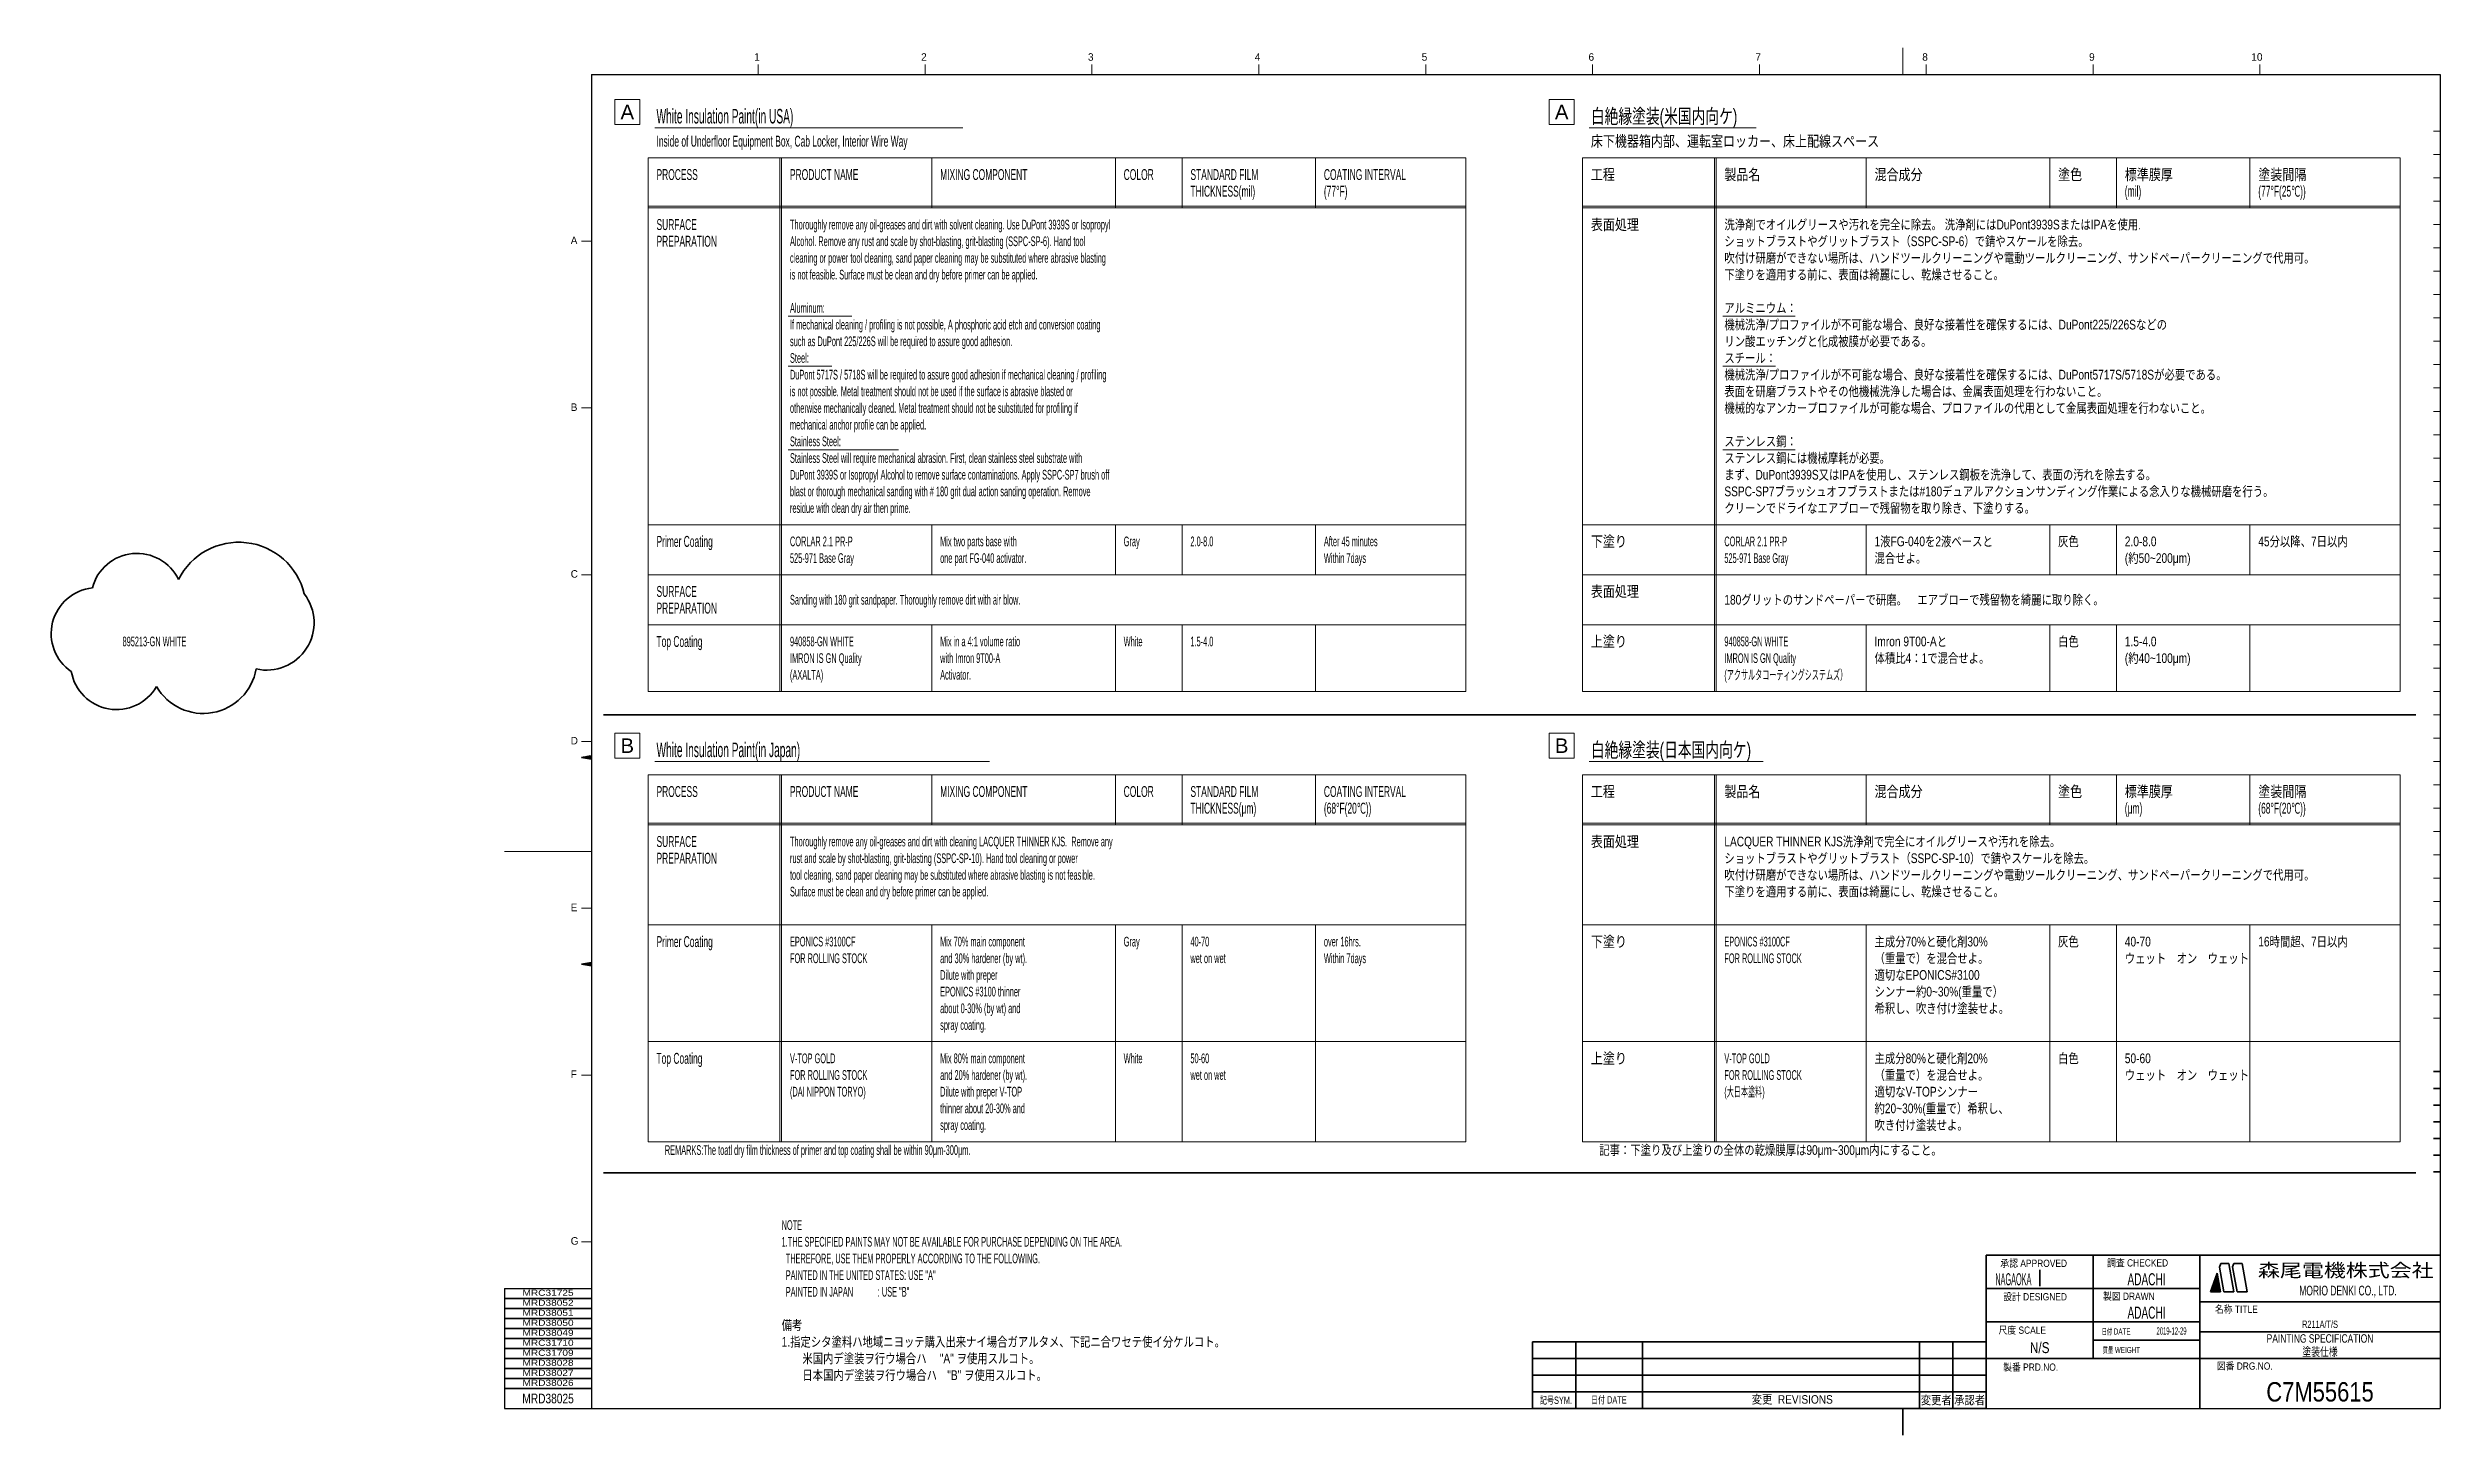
# Model space of a CAD drawing. Header units: millimetres. Extents: x -993 to 587, y 2 to 418.
# Drawn here: x -130 to 587, y 2 to 418 of the extents above; entities that cross this region are included whole.
import ezdxf
from ezdxf.enums import TextEntityAlignment as Align

# ---------------------------------------------------------------- set-up
doc = ezdxf.new("R2010")
doc.units = ezdxf.units.MM
for name, color, linetype in [('GR1_02', 7, 'Continuous'), ('GR1_04', 7, 'Continuous'), ('図面枠C7M', 7, 'Continuous'), ('表題、部品表_01', 7, 'Continuous')]:
    doc.layers.add(name, color=color, linetype=linetype)
doc.styles.add('HG丸ｺﾞｼｯｸM-PRO', font='')
doc.styles.get('HG丸ｺﾞｼｯｸM-PRO').set_extended_font_data('HG丸ｺﾞｼｯｸM-PRO')

msp = doc.modelspace()

# ---------------------------------------------------------------- texts
at = {"layer": 'GR1_02', "color": 3, "linetype": 'Continuous', "lineweight": 35, "style": 'HG丸ｺﾞｼｯｸM-PRO'}
for s, height, width, p in [('White Insulation Paint(in USA)', 4.3636, 0.522398, (52.5, 397.5)), ('白絶縁塗装(米国内向ケ)', 4.3636, 0.692187, (332.5, 397.5)), ('Inside of Underfloor Equipment Box, Cab Locker, Interior Wire Way', 3.2727, 0.578186, (52.5, 390)), ('床下機器箱内部、運転室ロッカー、床上配線スペース', 3.2727, 0.806275, (332.5, 390)), ('White Insulation Paint(in Japan)', 4.3636, 0.522439, (52.5, 207.5)), ('白絶縁塗装(日本国内向ケ)', 4.3636, 0.692192, (332.5, 207.5))]:
    msp.add_text(s, height=height, dxfattribs=dict(at, width=width)).set_placement(p, align=Align.MIDDLE_LEFT)
at = {"layer": 'GR1_04', "color": 3, "linetype": 'Continuous', "lineweight": 35, "style": 'HG丸ｺﾞｼｯｸM-PRO'}
for s, height, width, p in [('PROCESS', 3.273, 0.578051, (52.5, 380)), ('PRODUCT NAME', 3.2727, 0.577644, (92.5, 380)), ('MIXING COMPONENT', 3.2727, 0.578039, (137.5, 380)), ('COLOR', 3.273, 0.578996, (192.5, 380)), ('STANDARD FILM', 3.2727, 0.577994, (212.5, 380)), ('COATING INTERVAL', 3.2727, 0.577979, (252.5, 380)), ('工程', 3.273, 0.806275, (332.5, 380)), ('製品名', 3.273, 0.806275, (372.5, 380)), ('混合成分', 3.273, 0.806275, (417.5, 380)), ('塗色', 3.273, 0.806275, (472.5, 380)), ('標準膜厚', 3.273, 0.806275, (492.5, 380)), ('塗装間隔', 3.273, 0.806275, (532.5, 380)), ('THICKNESS(mil)', 3.2727, 0.577998, (212.5, 375)), ('(77°F)', 3.273, 0.577582, (252.5, 375)), ('(mil)', 3.273, 0.578214, (492.5, 375)), ('(77°F(25℃))', 3.2727, 0.577388, (532.5, 375)), ('SURFACE', 3.273, 0.578149, (52.5, 365)), ('Thoroughly remove any oil-greases and dirt with solvent cleaning. Use DuPont 3939S or Isopropyl', 2.9091, 0.522876, (92.5, 365)), ('表面処理', 3.273, 0.806275, (332.5, 365)), ('洗浄剤でオイルグリースや汚れを完全に除去。 洗浄剤にはDuPont3939SまたはIPAを使用.', 2.9091, 0.782281, (372.5, 365)), ('PREPARATION', 3.2727, 0.577565, (52.5, 360)), ('Alcohol. Remove any rust and scale by shot-blasting, grit-blasting (SSPC-SP-6). Hand tool', 2.9091, 0.522807, (92.5, 360)), ('ショットブラストやグリットブラスト（SSPC-SP-6）で錆やスケールを除去。 ', 2.9091, 0.781959, (372.5, 360)), ('cleaning or power tool cleaning, sand paper cleaning may be substituted where abrasive blasting', 2.9091, 0.523083, (92.5, 355)), ('is not feasible. Surface must be clean and dry before primer can be applied.', 2.9091, 0.523389, (92.5, 350)), ('下塗りを適用する前に、表面は綺麗にし、乾燥させること。', 2.9091, 0.781842, (372.5, 350)), ('吹付け研磨ができない場所は、ハンドツールクリーニングや電動ツールクリーニング、サンドペーパークリーニングで代用可。', 2.9091, 0.781842, (372.5, 355)), ('Aluminum:', 2.909, 0.521872, (92.5, 340)), ('アルミニウム：', 2.909, 0.781842, (372.5, 340)), ('such as DuPont 225/226S will be required to assure good adhesion.', 2.9091, 0.52278, (92.5, 330)), ('If mechanical cleaning / profiling is not possible, A phosphoric acid etch and conversion coating', 2.9091, 0.522926, (92.5, 335)), ('機械洗浄/プロファイルが不可能な場合、良好な接着性を確保するには、DuPont225/226Sなどの', 2.9091, 0.782244, (372.5, 335)), ('リン酸エッチングと化成被膜が必要である。', 2.9091, 0.781842, (372.5, 330)), ('Steel:', 2.909, 0.523422, (92.5, 325)), ('スチール：', 2.909, 0.781842, (372.5, 325)), ('is not possible. Metal treatment should not be used if the surface is abrasive blasted or', 2.9091, 0.523281, (92.5, 315)), ('DuPont 5717S / 5718S will be required to assure good adhesion if mechanical cleaning / profiling', 2.9091, 0.522636, (92.5, 320)), ('表面を研磨ブラストやその他機械洗浄した場合は、金属表面処理を行わないこと。', 2.9091, 0.781842, (372.5, 315)), ('機械洗浄/プロファイルが不可能な場合、良好な接着性を確保するには、DuPont5717S/5718Sが必要である。', 2.9091, 0.782274, (372.5, 320)), ('otherwise mechanically cleaned. Metal treatment should not be substituted for profiling if', 2.9091, 0.522869, (92.5, 310)), ('機械的なアンカープロファイルが可能な場合、プロファイルの代用として金属表面処理を行わないこと。', 2.9091, 0.781842, (372.5, 310)), ('Stainless Steel:', 2.9091, 0.523271, (92.5, 300)), ('mechanical anchor profile can be applied.', 2.9091, 0.523082, (92.5, 305)), ('ステンレス鋼：', 2.909, 0.781842, (372.5, 300)), ('Stainless Steel will require mechanical abrasion. First, clean stainless steel substrate with', 2.9091, 0.523392, (92.5, 295)), ('ステンレス鋼には機械摩耗が必要。', 2.9091, 0.781842, (372.5, 295)), ('DuPont 3939S or Isopropyl Alcohol to remove surface contaminations. Apply SSPC-SP7 brush off', 2.9091, 0.522721, (92.5, 290)), ('SSPC-SP7ブラッシュオフブラストまたは#180デュアルアクションサンディング作業による念入りな機械研磨を行う。', 2.9091, 0.782033, (372.5, 285)), ('まず、DuPont3939S又はIPAを使用し、ステンレス鋼板を洗浄して、表面の汚れを除去する。', 2.9091, 0.782219, (372.5, 290)), ('blast or thorough mechanical sanding with # 180 grit dual action sanding operation. Remove', 2.9091, 0.522729, (92.5, 285)), ('residue with clean dry air then prime.', 2.9091, 0.52337, (92.5, 280)), ('クリーンでドライなエアブローで残留物を取り除き、下塗りする。', 2.9091, 0.781842, (372.5, 280)), ('Primer Coating', 3.2727, 0.578108, (52.5, 270)), ('525-971 Base Gray', 2.9091, 0.522919, (92.5, 265)), ('CORLAR 2.1 PR-P', 2.9091, 0.522627, (92.5, 270)), ('one part FG-040 activator.', 2.9091, 0.523195, (137.5, 265)), ('Mix two parts base with', 2.9091, 0.522785, (137.5, 270)), ('Gray', 2.909, 0.524683, (192.5, 270)), ('2.0-8.0', 2.909, 0.522219, (212.5, 270)), ('After 45 minutes', 2.9091, 0.522784, (252.5, 270)), ('Within 7days', 2.9091, 0.52265, (252.5, 265)), ('下塗り', 3.273, 0.806275, (332.5, 270)), ('525-971 Base Gray', 2.9091, 0.522919, (372.5, 265)), ('CORLAR 2.1 PR-P', 2.9091, 0.522627, (372.5, 270)), ('混合せよ。', 2.909, 0.781842, (417.5, 265)), ('1液FG-040を2液ベースと', 2.9091, 0.782777, (417.5, 270)), ('灰色', 2.909, 0.781842, (472.5, 270)), ('2.0-8.0', 2.909, 0.784377, (492.5, 270)), ('(約50~200μm)', 2.9091, 0.783631, (492.5, 265)), ('45分以降、7日以内', 2.909, 0.782494, (532.5, 270)), ('SURFACE', 3.273, 0.578149, (52.5, 255)), ('PREPARATION', 3.2727, 0.577565, (52.5, 250)), ('Sanding with 180 grit sandpaper. Thoroughly remove dirt with air blow.', 2.9091, 0.522692, (92.5, 252.5)), ('表面処理', 3.273, 0.806275, (332.5, 255)), ('180グリットのサンドペーパーで研磨。\u3000エアブローで残留物を綺麗に取り除く。', 2.9091, 0.782004, (372.5, 252.5)), ('895213-GN WHITE', 2.9091, 0.52179, (-107.5, 240)), ('Top Coating', 3.2727, 0.578058, (52.5, 240)), ('940858-GN WHITE', 2.9091, 0.52179, (92.5, 240)), ('IMRON IS GN Quality', 2.9091, 0.522501, (92.5, 235)), ('with Imron 9T00-A', 2.9091, 0.521969, (137.5, 235)), ('Mix in a 4:1 volume ratio', 2.9091, 0.522902, (137.5, 240)), ('White', 2.909, 0.52253, (192.5, 240)), ('1.5-4.0', 2.909, 0.522219, (212.5, 240)), ('上塗り', 3.273, 0.806275, (332.5, 240)), ('940858-GN WHITE', 2.9091, 0.52179, (372.5, 240)), ('IMRON IS GN Quality', 2.9091, 0.522501, (372.5, 235)), ('体積比4：1で混合せよ。', 2.9091, 0.782191, (417.5, 235)), ('Imron 9T00-Aと', 2.9091, 0.783585, (417.5, 240)), ('白色', 2.909, 0.781842, (472.5, 240)), ('(約40~100μm)', 2.9091, 0.783631, (492.5, 235)), ('1.5-4.0', 2.909, 0.784377, (492.5, 240)), ('(AXALTA)', 2.909, 0.523163, (92.5, 230)), ('Activator.', 2.909, 0.523663, (137.5, 230)), ('(アクサルタコーティングシステムズ）', 2.9091, 0.521229, (372.5, 230)), ('PROCESS', 3.273, 0.578051, (52.5, 195)), ('PRODUCT NAME', 3.2727, 0.577644, (92.5, 195)), ('MIXING COMPONENT', 3.2727, 0.578039, (137.5, 195)), ('COLOR', 3.273, 0.578996, (192.5, 195)), ('STANDARD FILM', 3.2727, 0.577994, (212.5, 195)), ('COATING INTERVAL', 3.2727, 0.577979, (252.5, 195)), ('工程', 3.273, 0.806275, (332.5, 195)), ('製品名', 3.273, 0.806275, (372.5, 195)), ('混合成分', 3.273, 0.806275, (417.5, 195)), ('塗色', 3.273, 0.806275, (472.5, 195)), ('標準膜厚', 3.273, 0.806275, (492.5, 195)), ('塗装間隔', 3.273, 0.806275, (532.5, 195)), ('THICKNESS(μm)', 3.2727, 0.577998, (212.5, 190)), ('(68°F(20℃))', 3.2727, 0.577388, (252.5, 190)), ('(μm)', 3.273, 0.578165, (492.5, 190)), ('(68°F(20℃))', 3.2727, 0.577388, (532.5, 190)), ('SURFACE', 3.273, 0.578149, (52.5, 180)), ('Thoroughly remove any oil-greases and dirt with cleaning LACQUER THINNER KJS.  Remove any', 2.9091, 0.522863, (92.5, 180)), ('表面処理', 3.273, 0.806275, (332.5, 180)), ('LACQUER THINNER KJS洗浄剤で完全にオイルグリースや汚れを除去。', 2.9091, 0.782136, (372.5, 180)), ('PREPARATION', 3.2727, 0.577565, (52.5, 175)), ('rust and scale by shot-blasting, grit-blasting (SSPC-SP-10). Hand tool cleaning or power', 2.9091, 0.52274, (92.5, 175)), ('ショットブラストやグリットブラスト（SSPC-SP-10）で錆やスケールを除去。 ', 2.9091, 0.782011, (372.5, 175)), ('tool cleaning, sand paper cleaning may be substituted where abrasive blasting is not feasible.', 2.9091, 0.523166, (92.5, 170)), ('Surface must be clean and dry before primer can be applied.', 2.9091, 0.523352, (92.5, 165)), ('下塗りを適用する前に、表面は綺麗にし、乾燥させること。', 2.9091, 0.781842, (372.5, 165)), ('吹付け研磨ができない場所は、ハンドツールクリーニングや電動ツールクリーニング、サンドペーパークリーニングで代用可。', 2.9091, 0.781842, (372.5, 170)), ('Primer Coating', 3.2727, 0.578108, (52.5, 150)), ('EPONICS #3100CF', 2.9091, 0.521977, (92.5, 150)), ('Mix 70% main component', 2.9091, 0.52205, (137.5, 150)), ('Gray', 2.909, 0.524683, (192.5, 150)), ('40-70', 2.909, 0.521146, (212.5, 150)), ('over 16hrs.', 2.9091, 0.523571, (252.5, 150)), ('下塗り', 3.273, 0.806275, (332.5, 150)), ('EPONICS #3100CF', 2.9091, 0.521977, (372.5, 150)), ('主成分70%と硬化剤30%', 2.9091, 0.782534, (417.5, 150)), ('灰色', 2.909, 0.781842, (472.5, 150)), ('40-70', 2.909, 0.784067, (492.5, 150)), ('16時間超、7日以内', 2.909, 0.782494, (532.5, 150)), ('FOR ROLLING STOCK', 2.9091, 0.522445, (92.5, 145)), ('and 30% hardener (by wt).', 2.9091, 0.522905, (137.5, 145)), ('wet on wet', 2.909, 0.522543, (212.5, 145)), ('Within 7days', 2.9091, 0.52265, (252.5, 145)), ('FOR ROLLING STOCK', 2.9091, 0.522445, (372.5, 145)), ('（重量で）を混合せよ。', 2.9091, 0.781842, (417.5, 145)), ('ウェット\u3000オン\u3000ウェット', 2.9091, 0.781842, (492.5, 145)), ('Dilute with preper', 2.9091, 0.52269, (137.5, 140)), ('EPONICS #3100 thinner', 2.9091, 0.52208, (137.5, 135)), ('適切なEPONICS#3100', 2.9091, 0.783014, (417.5, 140)), ('シンナー約0~30%(重量で）', 2.9091, 0.78245, (417.5, 135)), ('about 0-30% (by wt) and', 2.9091, 0.522228, (137.5, 130)), ('希釈し、吹き付け塗装せよ。', 2.9091, 0.781842, (417.5, 130)), ('spray coating.', 2.9091, 0.523457, (137.5, 125)), ('Top Coating', 3.2727, 0.578058, (52.5, 115)), ('V-TOP GOLD', 2.909, 0.522374, (92.5, 115)), ('Mix 80% main component', 2.9091, 0.52205, (137.5, 115)), ('White', 2.909, 0.52253, (192.5, 115)), ('50-60', 2.909, 0.521146, (212.5, 115)), ('上塗り', 3.273, 0.806275, (332.5, 115)), ('V-TOP GOLD', 2.909, 0.522374, (372.5, 115)), ('主成分80%と硬化剤20%', 2.9091, 0.782534, (417.5, 115)), ('白色', 2.909, 0.781842, (472.5, 115)), ('50-60', 2.909, 0.784067, (492.5, 115)), ('FOR ROLLING STOCK', 2.9091, 0.522445, (92.5, 110)), ('and 20% hardener (by wt).', 2.9091, 0.522905, (137.5, 110)), ('wet on wet', 2.909, 0.522543, (212.5, 110)), ('FOR ROLLING STOCK', 2.9091, 0.522445, (372.5, 110)), ('（重量で）を混合せよ。', 2.9091, 0.781842, (417.5, 110)), ('ウェット\u3000オン\u3000ウェット', 2.9091, 0.781842, (492.5, 110)), ('(DAI NIPPON TORYO)', 2.9091, 0.522032, (92.5, 105)), ('thinner about 20-30% and', 2.9091, 0.522117, (137.5, 100)), ('Dilute with preper V-TOP', 2.9091, 0.52253, (137.5, 105)), ('(大日本塗料)', 2.909, 0.52123, (372.5, 105)), ('約20~30%(重量で）希釈し、', 2.9091, 0.782563, (417.5, 100)), ('適切なV-TOPシンナー', 2.9091, 0.782459, (417.5, 105)), ('spray coating.', 2.9091, 0.523457, (137.5, 95)), ('吹き付け塗装せよ。', 2.909, 0.781842, (417.5, 95)), ('REMARKS:The toatl dry film thickness of primer and top coating shall be within 90μm-300μm.', 2.9091, 0.522558, (55, 87.5)), ('記事：下塗り及び上塗りの全体の乾燥膜厚は90μm~300μm内にすること。', 2.9091, 0.782304, (335, 87.5))]:
    msp.add_text(s, height=height, dxfattribs=dict(at, width=width)).set_placement(p, align=Align.MIDDLE_LEFT)
at = {"layer": '図面枠C7M', "color": 3, "linetype": 'Continuous', "lineweight": 35, "style": 'HG丸ｺﾞｼｯｸM-PRO'}
for s, width, p in [('MRC31725', 1.245749, (20, 43.25)), ('MRD38052', 1.245624, (20, 40.25)), ('MRD38051', 1.245624, (20, 37.25)), ('MRD38050', 1.245624, (20, 34.25)), ('MRD38049', 1.245624, (20, 31.25)), ('MRC31710', 1.245749, (20, 28.25)), ('MRC31709', 1.245749, (20, 25.25)), ('MRD38028', 1.245624, (20, 22.25)), ('MRD38027', 1.245624, (20, 19.25)), ('MRD38026', 1.245624, (20, 16.25))]:
    msp.add_text(s, height=1.818, dxfattribs=dict(at, width=width)).set_placement(p, align=Align.BOTTOM_CENTER)
for s, height, width, p in [('塗装仕様', 2.545, 0.741121, (551, 27)), ('MRD38025', 2.909, 0.783793, (20, 13))]:
    msp.add_text(s, height=height, dxfattribs=dict(at, width=width)).set_placement(p, align=Align.MIDDLE_CENTER)
at = {"layer": '表題、部品表_01', "color": 3, "linetype": 'Continuous', "lineweight": 35, "style": 'HG丸ｺﾞｼｯｸM-PRO'}
for s, height, width, p in [('NOTE', 2.909, 0.521195, (90, 65)), ('1.THE SPECIFIED PAINTS MAY NOT BE AVAILABLE FOR PURCHASE DEPENDING ON THE AREA.', 2.9091, 0.52244, (90, 60)), ('  THEREFORE, USE THEM PROPERLY ACCORDING TO THE FOLLOWING.', 2.9091, 0.522377, (90, 55)), ('  PAINTED IN THE UNITED STATES: USE "A"', 2.9091, 0.522541, (90, 50)), ('  PAINTED IN JAPAN            : USE "B"', 2.9091, 0.523892, (90, 45)), ('備考', 2.909, 0.781842, (90, 35)), ('1.指定シタ塗料ハ地域ニヨッテ購入出来ナイ場合ガアルタメ、下記ニ合ワセテ使イ分ケルコト。', 2.9091, 0.781914, (90, 30)), ('\u3000\u3000米国内デ塗装ヲ行ウ場合ハ\u3000 "A" ヲ使用スルコト。', 2.9091, 0.782037, (90, 25)), ('\u3000\u3000日本国内デ塗装ヲ行ウ場合ハ\u3000"B" ヲ使用スルコト。', 2.9091, 0.781965, (90, 20))]:
    msp.add_text(s, height=height, dxfattribs=dict(at, width=width)).set_placement(p, align=Align.MIDDLE_LEFT)

# ---------------------------------------------------------------- blocks, each defined once
blk = doc.blocks.new('BLKF024')
at = {"layer": '図面枠C7M', "color": 3, "linetype": 'Continuous', "lineweight": 35}
for p, q in [((30.673956, 143.135565), (30.943833, 143.405441)), ((30.795269, 143.115456), (31.113723, 143.43391)), ((30.916582, 143.095347), (31.283614, 143.462379)), ((31.037894, 143.075238), (31.453504, 143.490848)), ((31.159207, 143.05513), (31.623395, 143.519317)), ((31.280519, 143.035021), (31.793285, 143.547787)), ((31.401832, 143.014912), (31.963176, 143.576256)), ((31.523145, 142.994803), (32.133066, 143.604725)), ((31.644457, 142.974695), (32.302957, 143.633194)), ((31.76577, 142.954586), (32.472847, 143.661663)), ((31.887082, 142.934477), (32.642738, 143.690132)), ((32.008395, 142.914368), (32.812628, 143.718601)), ((32.129708, 142.894259), (32.982519, 143.747071)), ((32.25102, 142.874151), (33, 143.62313)), ((32.372333, 142.854042), (33, 143.481709)), ((30.067393, 143.236108), (30.09438, 143.263095)), ((30.188706, 143.216), (30.264271, 143.291564)), ((30.310019, 143.195891), (30.434161, 143.320033)), ((30.431331, 143.175782), (30.604052, 143.348503)), ((30.552644, 143.155673), (30.773942, 143.376972)), ((32.493645, 142.833933), (33, 143.340288)), ((32.614958, 142.813824), (33, 143.198866)), ((32.736271, 142.793716), (33, 143.057445)), ((32.857583, 142.773607), (33, 142.916024)), ((32.978896, 142.753498), (33, 142.774602))]:
    blk.add_line(p, q, dxfattribs=at)
blk = doc.blocks.new('BLKF025')
at = {"layer": '図面枠C7M', "color": 3, "linetype": 'Continuous', "lineweight": 35}
for p, q in [((30.067393, 205.236108), (30.09438, 205.263095)), ((30.188706, 205.216), (30.264271, 205.291564)), ((30.310019, 205.195891), (30.434161, 205.320033)), ((30.431331, 205.175782), (30.604052, 205.348503)), ((30.552644, 205.155673), (30.773942, 205.376972)), ((30.673956, 205.135565), (30.943833, 205.405441)), ((30.795269, 205.115456), (31.113723, 205.43391)), ((30.916582, 205.095347), (31.283614, 205.462379)), ((31.037894, 205.075238), (31.453504, 205.490848)), ((31.159207, 205.05513), (31.623395, 205.519317)), ((31.280519, 205.035021), (31.793285, 205.547787)), ((31.401832, 205.014912), (31.963176, 205.576256)), ((31.523145, 204.994803), (32.133066, 205.604725)), ((31.644457, 204.974695), (32.302957, 205.633194)), ((31.76577, 204.954586), (32.472847, 205.661663)), ((31.887082, 204.934477), (32.642738, 205.690132)), ((32.008395, 204.914368), (32.812628, 205.718601)), ((32.129708, 204.894259), (32.982519, 205.747071)), ((32.25102, 204.874151), (33, 205.62313)), ((32.372333, 204.854042), (33, 205.481709)), ((32.493645, 204.833933), (33, 205.340288)), ((32.614958, 204.813824), (33, 205.198866)), ((32.736271, 204.793716), (33, 205.057445)), ((32.857583, 204.773607), (33, 204.916024)), ((32.978896, 204.753498), (33, 204.774602))]:
    blk.add_line(p, q, dxfattribs=at)
blk = doc.blocks.new('BLKF026')
at = {"layer": '図面枠C7M', "color": 4, "linetype": 'Continuous', "lineweight": 13}
for p, q in [((519.992404, 50.083981), (520.206109, 50.297686)), ((520.073333, 50.306331), (520.18491, 50.417909)), ((520.154262, 50.528681), (520.163712, 50.538131)), ((518.157871, 44.996757), (520.693675, 47.532561)), ((518.211969, 45.192276), (520.672477, 47.652784)), ((518.292898, 45.414626), (520.651278, 47.773006)), ((518.299292, 44.996757), (520.714874, 47.412338)), ((518.373827, 45.636976), (520.63008, 47.893229)), ((518.440714, 44.996757), (520.736072, 47.292115)), ((518.454756, 45.859327), (520.608881, 48.013452)), ((518.535684, 46.081677), (520.587682, 48.133675)), ((518.582135, 44.996757), (520.757271, 47.171892)), ((518.616613, 46.304027), (520.566484, 48.253898)), ((518.697542, 46.526377), (520.545285, 48.374121)), ((518.723556, 44.996757), (520.778469, 47.051669)), ((518.778471, 46.748727), (520.524087, 48.494343)), ((518.8594, 46.971078), (520.502888, 48.614566)), ((518.864978, 44.996757), (520.799668, 46.931447)), ((518.940329, 47.193428), (520.48169, 48.734789)), ((519.006399, 44.996757), (520.820866, 46.811224)), ((519.021258, 47.415778), (520.460491, 48.855012)), ((519.102186, 47.638128), (520.439293, 48.975235)), ((519.147821, 44.996757), (520.842065, 46.691001)), ((519.183115, 47.860479), (520.418094, 49.095457)), ((519.264044, 48.082829), (520.396896, 49.21568)), ((519.289242, 44.996757), (520.863263, 46.570778)), ((519.344973, 48.305179), (520.375697, 49.335903)), ((519.425902, 48.527529), (520.354499, 49.456126)), ((519.430663, 44.996757), (520.884462, 46.450555)), ((519.506831, 48.749879), (520.3333, 49.576349)), ((519.572085, 44.996757), (520.90566, 46.330332)), ((519.58776, 48.97223), (520.312102, 49.696572)), ((519.668689, 49.19458), (520.290903, 49.816794)), ((519.713506, 44.996757), (520.926859, 46.21011)), ((519.749617, 49.41693), (520.269705, 49.937017)), ((519.830546, 49.63928), (520.248506, 50.05724)), ((519.854927, 44.996757), (520.948057, 46.089887)), ((519.911475, 49.861631), (520.227307, 50.177463)), ((519.996349, 44.996757), (520.969256, 45.969664)), ((520.13777, 44.996757), (520.990455, 45.849441)), ((520.279191, 44.996757), (521.011653, 45.729218)), ((520.420613, 44.996757), (521.032852, 45.608995)), ((520.562034, 44.996757), (521.05405, 45.488773)), ((520.703455, 44.996757), (521.075249, 45.36855)), ((520.844877, 44.996757), (521.096447, 45.248327)), ((520.986298, 44.996757), (521.117646, 45.128104)), ((521.12772, 44.996757), (521.138844, 45.007881))]:
    blk.add_line(p, q, dxfattribs=at)
blk = doc.blocks.new('BLKF023')
at = {"layer": '図面枠C7M', "color": 4, "linetype": 'Continuous', "lineweight": 13}
for p, q in [((426, 410), (426, 418)), ((83, 413), (83, 410)), ((133, 413), (133, 410)), ((183, 413), (183, 410)), ((233, 413), (233, 410)), ((283, 413), (283, 410)), ((333, 413), (333, 410)), ((383, 413), (383, 410)), ((433, 413), (433, 410)), ((483, 413), (483, 410)), ((533, 413), (533, 410)), ((585, 393), (587, 393)), ((585, 386), (587, 386)), ((585, 379), (587, 379)), ((585, 372), (587, 372)), ((30, 360), (33, 360)), ((585, 365), (587, 365)), ((585, 358), (587, 358)), ((585, 351), (587, 351)), ((585, 344), (587, 344)), ((585, 337), (587, 337)), ((585, 330), (587, 330)), ((585, 323), (587, 323)), ((585, 316), (587, 316)), ((30, 310), (33, 310)), ((585, 309), (587, 309)), ((585, 302), (587, 302)), ((585, 295), (587, 295)), ((585, 288), (587, 288)), ((585, 281), (587, 281)), ((585, 274), (587, 274)), ((585, 267), (587, 267)), ((30, 260), (33, 260)), ((587, 260), (585, 260)), ((585, 253), (587, 253)), ((585, 246), (587, 246)), ((585, 239), (587, 239)), ((585, 232), (587, 232)), ((585, 225), (587, 225)), ((585, 218), (587, 218)), ((30, 210), (33, 210)), ((585, 211), (587, 211)), ((585, 204), (587, 204)), ((585, 197), (587, 197)), ((585, 190), (587, 190)), ((585, 183), (587, 183)), ((7, 177), (33, 177)), ((585, 176), (587, 176)), ((585, 169), (587, 169)), ((30, 160), (33, 160)), ((585, 162), (587, 162)), ((585, 155), (587, 155)), ((585, 148), (587, 148)), ((585, 141), (587, 141)), ((585, 134), (587, 134)), ((585, 127), (587, 127)), ((30, 110), (33, 110)), ((30, 60), (33, 60))]:
    blk.add_line(p, q, dxfattribs=at)
at = {"layer": '図面枠C7M', "color": 2, "linetype": 'Continuous', "lineweight": 25}
for p, q in [((33, 410), (587, 410)), ((33, 410), (33, 10)), ((587, 410), (587, 10)), ((7, 46), (7, 10)), ((7, 46), (33, 46)), ((7, 10), (587, 10))]:
    blk.add_line(p, q, dxfattribs=at)
at = {"layer": '図面枠C7M', "color": 3, "linetype": 'Continuous', "lineweight": 35}
for p, q in [((33, 205.75), (30, 205.25)), ((30, 205.25), (33, 204.75)), ((33, 143.75), (30, 143.25)), ((30, 143.25), (33, 142.75)), ((587, 111), (585, 111)), ((587, 106), (585, 106)), ((587, 101), (585, 101)), ((587, 96), (585, 96)), ((587, 91), (585, 91)), ((587, 86), (585, 86)), ((587, 81), (585, 81)), ((451, 56), (451, 10)), ((451, 56), (587, 56)), ((467.01, 51.56), (467.01, 46.69)), ((483, 56), (483, 25)), ((515, 56), (515, 10)), ((518.14, 45), (520.16, 50.55)), ((521.14, 45), (520.16, 50.55)), ((520.84, 52.4), (521.23, 53.5)), ((522.14, 45), (520.84, 52.4)), ((521.23, 53.5), (523.64, 53.5)), ((525.14, 45), (523.64, 53.5)), ((525.18, 53.5), (524.82, 52.51)), ((526.14, 45), (524.82, 52.51)), ((525.18, 53.5), (527.64, 53.5)), ((529.14, 45), (527.64, 53.5)), ((451, 46), (515, 46)), ((518.14, 45), (521.14, 45)), ((522.14, 45), (525.14, 45)), ((526.14, 45), (529.14, 45)), ((7, 40), (33, 40)), ((451, 36), (515, 36)), ((515, 42), (587, 42)), ((7, 34), (33, 34)), ((483, 30.5), (515, 30.5)), ((515, 33), (587, 33)), ((7, 28), (33, 28)), ((7, 22), (33, 22)), ((451, 25), (587, 25)), ((7, 16), (33, 16)), ((426, 2), (426, 10))]:
    blk.add_line(p, q, dxfattribs=at)
for name in ['BLKF025', 'BLKF024']:
    blk.add_blockref(name, (0, 0), dxfattribs=at)
at = {"layer": '図面枠C7M', "color": 4, "linetype": 'Continuous', "lineweight": 13}
blk.add_blockref('BLKF026', (0, 0), dxfattribs=at)
at = {"layer": '図面枠C7M', "color": 4, "linetype": 'Continuous', "lineweight": 13, "style": 'HG丸ｺﾞｼｯｸM-PRO'}
for s, height, width, p in [('1', 2.25, 1.003994, (81.79, 413.45)), ('2', 2.25, 1.003994, (131.79, 413.45)), ('3', 2.25, 1.003994, (181.79, 413.45)), ('4', 2.25, 1.003994, (231.79, 413.45)), ('5', 2.25, 1.003994, (281.79, 413.45)), ('6', 2.25, 1.003994, (331.79, 413.45)), ('7', 2.25, 1.003994, (381.79, 413.45)), ('8', 2.25, 1.003994, (431.8, 413.45)), ('9', 2.25, 1.003994, (481.8, 413.45)), ('10', 2.255, 1.003994, (530.4, 413.45)), ('A', 2.25, 1.002405, (26.79, 358.45)), ('B', 2.25, 1.004704, (26.79, 308.45)), ('D', 2.25, 1.002334, (26.79, 208.45)), ('E', 2.25, 1.001589, (26.79, 158.45)), ('F', 2.25, 0.998986, (26.79, 108.45)), ('G', 2.25, 1.003714, (26.79, 58.45))]:
    blk.add_text(s, height=height, dxfattribs=dict(at, width=width)).set_placement(p, align=Align.BOTTOM_LEFT)
at = {"layer": '図面枠C7M', "color": 3, "linetype": 'Continuous', "lineweight": 35, "style": 'HG丸ｺﾞｼｯｸM-PRO', "width": 1.001214}
blk.add_text('C', height=2.25, dxfattribs=at).set_placement((26.79, 258.45), align=Align.BOTTOM_LEFT)
at = {"layer": '図面枠C7M', "color": 4, "linetype": 'Continuous', "lineweight": 13, "style": 'HG丸ｺﾞｼｯｸM-PRO'}
for s, height, width, p in [('承認 APPROVED', 2.1818, 0.863151, (465.21, 53.54)), ('調査 CHECKED', 2.182, 0.863174, (496.34, 53.67)), ('設計 DESIGNED', 2.1818, 0.862613, (465.61, 43.51)), ('製図 DRAWN', 2.182, 0.863099, (493.7, 43.65)), ('名称 TITLE', 2.182, 0.862489, (525.93, 39.77)), ('尺度 SCALE', 2.182, 0.862581, (461.78, 33.49)), ('日付 DATE', 1.818, 0.618255, (489.88, 33.09)), ('質量 WEIGHT', 1.818, 0.618812, (491.46, 27.55)), ('製番 PRD.NO.', 2.182, 0.863299, (464.29, 22.41)), ('図番 DRG.NO.', 2.182, 0.863083, (528.44, 22.73))]:
    blk.add_text(s, height=height, dxfattribs=dict(at, width=width)).set_placement(p, align=Align.MIDDLE_CENTER)
at = {"layer": '図面枠C7M', "color": 2, "linetype": 'Continuous', "lineweight": 25, "style": 'HG丸ｺﾞｼｯｸM-PRO', "width": 1.206081}
blk.add_text('森尾電機株式会社', height=4, dxfattribs=at).set_placement((558.72, 51.43), align=Align.MIDDLE_CENTER)
at = {"layer": '図面枠C7M', "color": 3, "linetype": 'Continuous', "lineweight": 35, "style": 'HG丸ｺﾞｼｯｸM-PRO', "width": 0.652197}
blk.add_text('MORIO DENKI CO., LTD.', height=2.9091, dxfattribs=at).set_placement((559.38, 45.36), align=Align.MIDDLE_CENTER)
blk = doc.blocks.new('BLKF027')
at = {"layer": '図面枠C7M', "color": 3, "linetype": 'Continuous', "lineweight": 35, "style": 'HG丸ｺﾞｼｯｸM-PRO'}
for s, height, width, p in [('NAGAOKA', 3.636, 0.414524, (459.11, 48.75)), ('ADACHI', 3.636, 0.619335, (499, 48.75)), ('ADACHI', 3.636, 0.619335, (499, 38.75)), ('R211A/T/S', 2.182, 0.692242, (551, 35.25)), ('N/S', 3.273, 0.805664, (467, 28.25)), ('2019-12-29', 2.182, 0.482412, (506.5, 33.25)), ('PAINTING SPECIFICATION', 2.5455, 0.741274, (551, 31)), ('C7M55615', 5.818, 0.846013, (551, 15))]:
    blk.add_text(s, height=height, dxfattribs=dict(at, width=width)).set_placement(p, align=Align.MIDDLE_CENTER)
blk = doc.blocks.new('BLKF029')
at = {"layer": 'GR1_02', "color": 4, "linetype": 'Continuous', "lineweight": 13}
for p, q in [((50, 385), (295, 385)), ((50, 385), (50, 225)), ((89.5, 225), (89.5, 385)), ((90, 385), (90, 225)), ((135, 385), (135, 370)), ((190, 385), (190, 370)), ((210, 385), (210, 370)), ((250, 385), (250, 370)), ((295, 385), (295, 225)), ((50, 370.5), (295, 370.5)), ((50, 370), (295, 370)), ((50, 275), (295, 275)), ((135, 275), (135, 260)), ((190, 275), (190, 260)), ((210, 275), (210, 260)), ((250, 275), (250, 260)), ((50, 260), (295, 260)), ((50, 245), (295, 245)), ((135, 245), (135, 225)), ((190, 245), (190, 225)), ((210, 245), (210, 225)), ((250, 245), (250, 225)), ((50, 225), (295, 225))]:
    blk.add_line(p, q, dxfattribs=at)
blk = doc.blocks.new('BLKF031')
at = {"layer": 'GR1_02', "color": 4, "linetype": 'Continuous', "lineweight": 13}
for p, q in [((330, 385), (575, 385)), ((330, 385), (330, 225)), ((369.5, 225), (369.5, 385)), ((370, 385), (370, 225)), ((415, 385), (415, 370)), ((470, 385), (470, 370)), ((490, 385), (490, 370)), ((530, 385), (530, 370)), ((575, 385), (575, 225)), ((330, 370.5), (575, 370.5)), ((330, 370), (575, 370)), ((330, 275), (575, 275)), ((415, 275), (415, 260)), ((470, 275), (470, 260)), ((490, 275), (490, 260)), ((530, 275), (530, 260)), ((330, 260), (575, 260)), ((330, 245), (575, 245)), ((415, 245), (415, 225)), ((470, 245), (470, 225)), ((490, 245), (490, 225)), ((530, 245), (530, 225)), ((330, 225), (575, 225))]:
    blk.add_line(p, q, dxfattribs=at)
blk = doc.blocks.new('BLKF033')
at = {"layer": '図面枠C7M', "color": 3, "linetype": 'Continuous', "lineweight": 35}
for p, q in [((315, 15), (451, 15)), ((315, 15), (315, 10)), ((328, 15), (328, 10)), ((348, 15), (348, 10)), ((431, 15), (431, 10)), ((441, 15), (441, 10)), ((451, 15), (451, 10)), ((315, 10), (451, 10))]:
    blk.add_line(p, q, dxfattribs=at)
at = {"layer": '図面枠C7M', "color": 4, "linetype": 'Continuous', "lineweight": 13, "style": 'HG丸ｺﾞｼｯｸM-PRO'}
for s, height, width, p in [('変更  REVISIONS', 2.5455, 0.887352, (392.85, 12.72)), ('記号SYM.', 2.182, 0.69227, (322.03, 12.49)), ('日付 DATE', 2.182, 0.692507, (337.87, 12.58)), ('変更者', 2.545, 0.887717, (436, 12.5)), ('承認者', 2.545, 0.887717, (446, 12.5))]:
    blk.add_text(s, height=height, dxfattribs=dict(at, width=width)).set_placement(p, align=Align.MIDDLE_CENTER)
blk = doc.blocks.new('BLKF032')
at = {"layer": '図面枠C7M', "color": 3, "linetype": 'Continuous', "lineweight": 35}
blk.add_blockref('BLKF033', (0, 0), dxfattribs=at)
blk = doc.blocks.new('BLKF035')
at = {"layer": '図面枠C7M', "color": 3, "linetype": 'Continuous', "lineweight": 35}
for p, q in [((315, 20), (451, 20)), ((315, 20), (315, 15)), ((315, 15), (451, 15)), ((328, 20), (328, 15)), ((348, 20), (348, 15)), ((431, 20), (431, 15)), ((441, 20), (441, 15)), ((451, 20), (451, 15))]:
    blk.add_line(p, q, dxfattribs=at)
blk = doc.blocks.new('BLKF034')
at = {"layer": '図面枠C7M', "color": 3, "linetype": 'Continuous', "lineweight": 35}
blk.add_blockref('BLKF035', (0, 0), dxfattribs=at)
blk = doc.blocks.new('BLKF037')
at = {"layer": '図面枠C7M', "color": 3, "linetype": 'Continuous', "lineweight": 35}
for p, q in [((315, 25), (451, 25)), ((315, 25), (315, 20)), ((328, 25), (328, 20)), ((348, 25), (348, 20)), ((431, 25), (431, 20)), ((441, 25), (441, 20)), ((451, 25), (451, 20)), ((315, 20), (451, 20))]:
    blk.add_line(p, q, dxfattribs=at)
blk = doc.blocks.new('BLKF036')
at = {"layer": '図面枠C7M', "color": 3, "linetype": 'Continuous', "lineweight": 35}
blk.add_blockref('BLKF037', (0, 0), dxfattribs=at)
blk = doc.blocks.new('BLKF039')
at = {"layer": '図面枠C7M', "color": 3, "linetype": 'Continuous', "lineweight": 35}
for p, q in [((315, 30), (451, 30)), ((315, 30), (315, 25)), ((328, 30), (328, 25)), ((348, 30), (348, 25)), ((431, 30), (431, 25)), ((441, 30), (441, 25)), ((451, 30), (451, 25)), ((315, 25), (451, 25))]:
    blk.add_line(p, q, dxfattribs=at)
blk = doc.blocks.new('BLKF038')
at = {"layer": '図面枠C7M', "color": 3, "linetype": 'Continuous', "lineweight": 35}
blk.add_blockref('BLKF039', (0, 0), dxfattribs=at)
blk = doc.blocks.new('BLKF041')
at = {"layer": 'GR1_02', "color": 4, "linetype": 'Continuous', "lineweight": 13}
for p, q in [((50, 200), (295, 200)), ((50, 200), (50, 90)), ((89.5, 90), (89.5, 200)), ((90, 200), (90, 90)), ((135, 200), (135, 185)), ((190, 200), (190, 185)), ((210, 200), (210, 185)), ((250, 200), (250, 185)), ((295, 200), (295, 90)), ((50, 185.5), (295, 185.5)), ((50, 185), (295, 185)), ((50, 155), (295, 155)), ((135, 155), (135, 90)), ((190, 155), (190, 90)), ((210, 155), (210, 90)), ((250, 155), (250, 90)), ((50, 120), (295, 120)), ((50, 90), (295, 90))]:
    blk.add_line(p, q, dxfattribs=at)
blk = doc.blocks.new('BLKF043')
at = {"layer": 'GR1_02', "color": 4, "linetype": 'Continuous', "lineweight": 13}
for p, q in [((330, 200), (575, 200)), ((330, 200), (330, 90)), ((369.5, 90), (369.5, 200)), ((370, 200), (370, 90)), ((415, 200), (415, 185)), ((470, 200), (470, 185)), ((490, 200), (490, 185)), ((530, 200), (530, 185)), ((575, 200), (575, 90)), ((330, 185.5), (575, 185.5)), ((330, 185), (575, 185)), ((330, 155), (575, 155)), ((415, 155), (415, 90)), ((470, 155), (470, 90)), ((490, 155), (490, 90)), ((530, 155), (530, 90)), ((330, 120), (575, 120)), ((330, 90), (575, 90))]:
    blk.add_line(p, q, dxfattribs=at)
blk = doc.blocks.new('BLKF044')
at = {"layer": 'GR1_02', "color": 4, "linetype": 'Continuous', "lineweight": 13}
for p, q in [((47.5, 402.5), (40, 402.5)), ((40, 402.5), (40, 395)), ((47.5, 395), (47.5, 402.5)), ((40, 395), (47.5, 395))]:
    blk.add_line(p, q, dxfattribs=at)
at = {"layer": 'GR1_02', "color": 3, "linetype": 'Continuous', "lineweight": 35, "style": 'HG丸ｺﾞｼｯｸM-PRO', "width": 1.042301}
blk.add_text('A', height=4.36, dxfattribs=at).set_placement((43.75, 398.75), align=Align.MIDDLE_CENTER)
blk = doc.blocks.new('BLKF045')
at = {"layer": 'GR1_02', "color": 4, "linetype": 'Continuous', "lineweight": 13}
for p, q in [((327.5, 402.5), (320, 402.5)), ((320, 402.5), (320, 395)), ((327.5, 395), (327.5, 402.5)), ((320, 395), (327.5, 395))]:
    blk.add_line(p, q, dxfattribs=at)
at = {"layer": 'GR1_02', "color": 3, "linetype": 'Continuous', "lineweight": 35, "style": 'HG丸ｺﾞｼｯｸM-PRO', "width": 1.042301}
blk.add_text('A', height=4.36, dxfattribs=at).set_placement((323.75, 398.75), align=Align.MIDDLE_CENTER)
blk = doc.blocks.new('BLKF046')
at = {"layer": 'GR1_02', "color": 4, "linetype": 'Continuous', "lineweight": 13}
for p, q in [((47.5, 212.5), (40, 212.5)), ((40, 212.5), (40, 205)), ((47.5, 205), (47.5, 212.5)), ((40, 205), (47.5, 205))]:
    blk.add_line(p, q, dxfattribs=at)
at = {"layer": 'GR1_02', "color": 3, "linetype": 'Continuous', "lineweight": 35, "style": 'HG丸ｺﾞｼｯｸM-PRO', "width": 1.04272}
blk.add_text('B', height=4.36, dxfattribs=at).set_placement((43.75, 208.75), align=Align.MIDDLE_CENTER)
blk = doc.blocks.new('BLKF047')
at = {"layer": 'GR1_02', "color": 4, "linetype": 'Continuous', "lineweight": 13}
for p, q in [((327.5, 212.5), (320, 212.5)), ((320, 212.5), (320, 205)), ((327.5, 205), (327.5, 212.5)), ((320, 205), (327.5, 205))]:
    blk.add_line(p, q, dxfattribs=at)
at = {"layer": 'GR1_02', "color": 3, "linetype": 'Continuous', "lineweight": 35, "style": 'HG丸ｺﾞｼｯｸM-PRO', "width": 1.04272}
blk.add_text('B', height=4.36, dxfattribs=at).set_placement((323.75, 208.75), align=Align.MIDDLE_CENTER)
blk = doc.blocks.new('BLKF048')
at = {"layer": '図面枠C7M', "color": 3, "linetype": 'Continuous', "lineweight": 35}
for centre, radius, start, end in [((-103.18, 252.61), 13.8, 25.6153, 165.58338), ((-72.68, 249.56), 20.19, 13.507, 153.47508), ((-115.15, 242.37), 13.75, 95.84362, 235.8117), ((-64.35, 245.64), 14.23, 257.37845, 37.34653), ((-109.27, 233.38), 13.81, 189.91092, 329.879), ((-83.36, 234.54), 16.14, 210.10702, 350.0751)]:
    blk.add_arc(centre, radius, start, end, dxfattribs=at)

# ---------------------------------------------------------------- linework, layer by layer
at = {"layer": 'GR1_02', "color": 4, "linetype": 'Continuous', "lineweight": 13}
for p, q in [((52, 394), (144.34, 394)), ((332, 394), (382.07, 394)), ((52, 204), (152.26, 204)), ((332, 204), (384.17, 204))]:
    msp.add_line(p, q, dxfattribs=at)
at = {"layer": 'GR1_02', "color": 3, "linetype": 'Continuous', "lineweight": 35}
for p, q in [((36.66, 218.04), (579.72, 218.04)), ((36.66, 80.68), (579.72, 80.68))]:
    msp.add_line(p, q, dxfattribs=at)
at = {"layer": 'GR1_04', "color": 4, "linetype": 'Continuous', "lineweight": 13}
for p, q in [((92, 337.5), (111, 337.5)), ((372, 337.5), (393.72, 337.5)), ((92, 322.5), (105, 322.5)), ((372, 322.5), (387.8, 322.5)), ((92, 297.5), (125, 297.5)), ((372, 297.5), (393.72, 297.5))]:
    msp.add_line(p, q, dxfattribs=at)
at = {"layer": '図面枠C7M', "color": 3, "linetype": 'Continuous', "lineweight": 35}
for p, q in [((33, 43), (7, 43)), ((33, 37), (7, 37)), ((33, 31), (7, 31)), ((33, 25), (7, 25)), ((33, 19), (7, 19))]:
    msp.add_line(p, q, dxfattribs=at)

# ---------------------------------------------------------------- block references
at = {"layer": 'GR1_02', "color": 4, "linetype": 'Continuous', "lineweight": 13}
for name in ['BLKF044', 'BLKF045', 'BLKF029', 'BLKF031', 'BLKF046', 'BLKF047', 'BLKF041', 'BLKF043']:
    msp.add_blockref(name, (0, 0), dxfattribs=at)
at = {"layer": '図面枠C7M', "color": 4, "linetype": 'Continuous', "lineweight": 13}
msp.add_blockref('BLKF023', (0, 0), dxfattribs=at)
at = {"layer": '図面枠C7M', "color": 3, "linetype": 'Continuous', "lineweight": 35}
for name in ['BLKF048', 'BLKF027', 'BLKF038', 'BLKF036', 'BLKF034', 'BLKF032']:
    msp.add_blockref(name, (0, 0), dxfattribs=at)

msp.set_redraw_order([(e.dxf.handle, doc.entitydb.next_handle()) for e in msp.query("TEXT MTEXT ATTDEF DIMENSION ARC_DIMENSION")])  # texts and dimensions are drawn at this point

doc.saveas('drawing.dxf')
